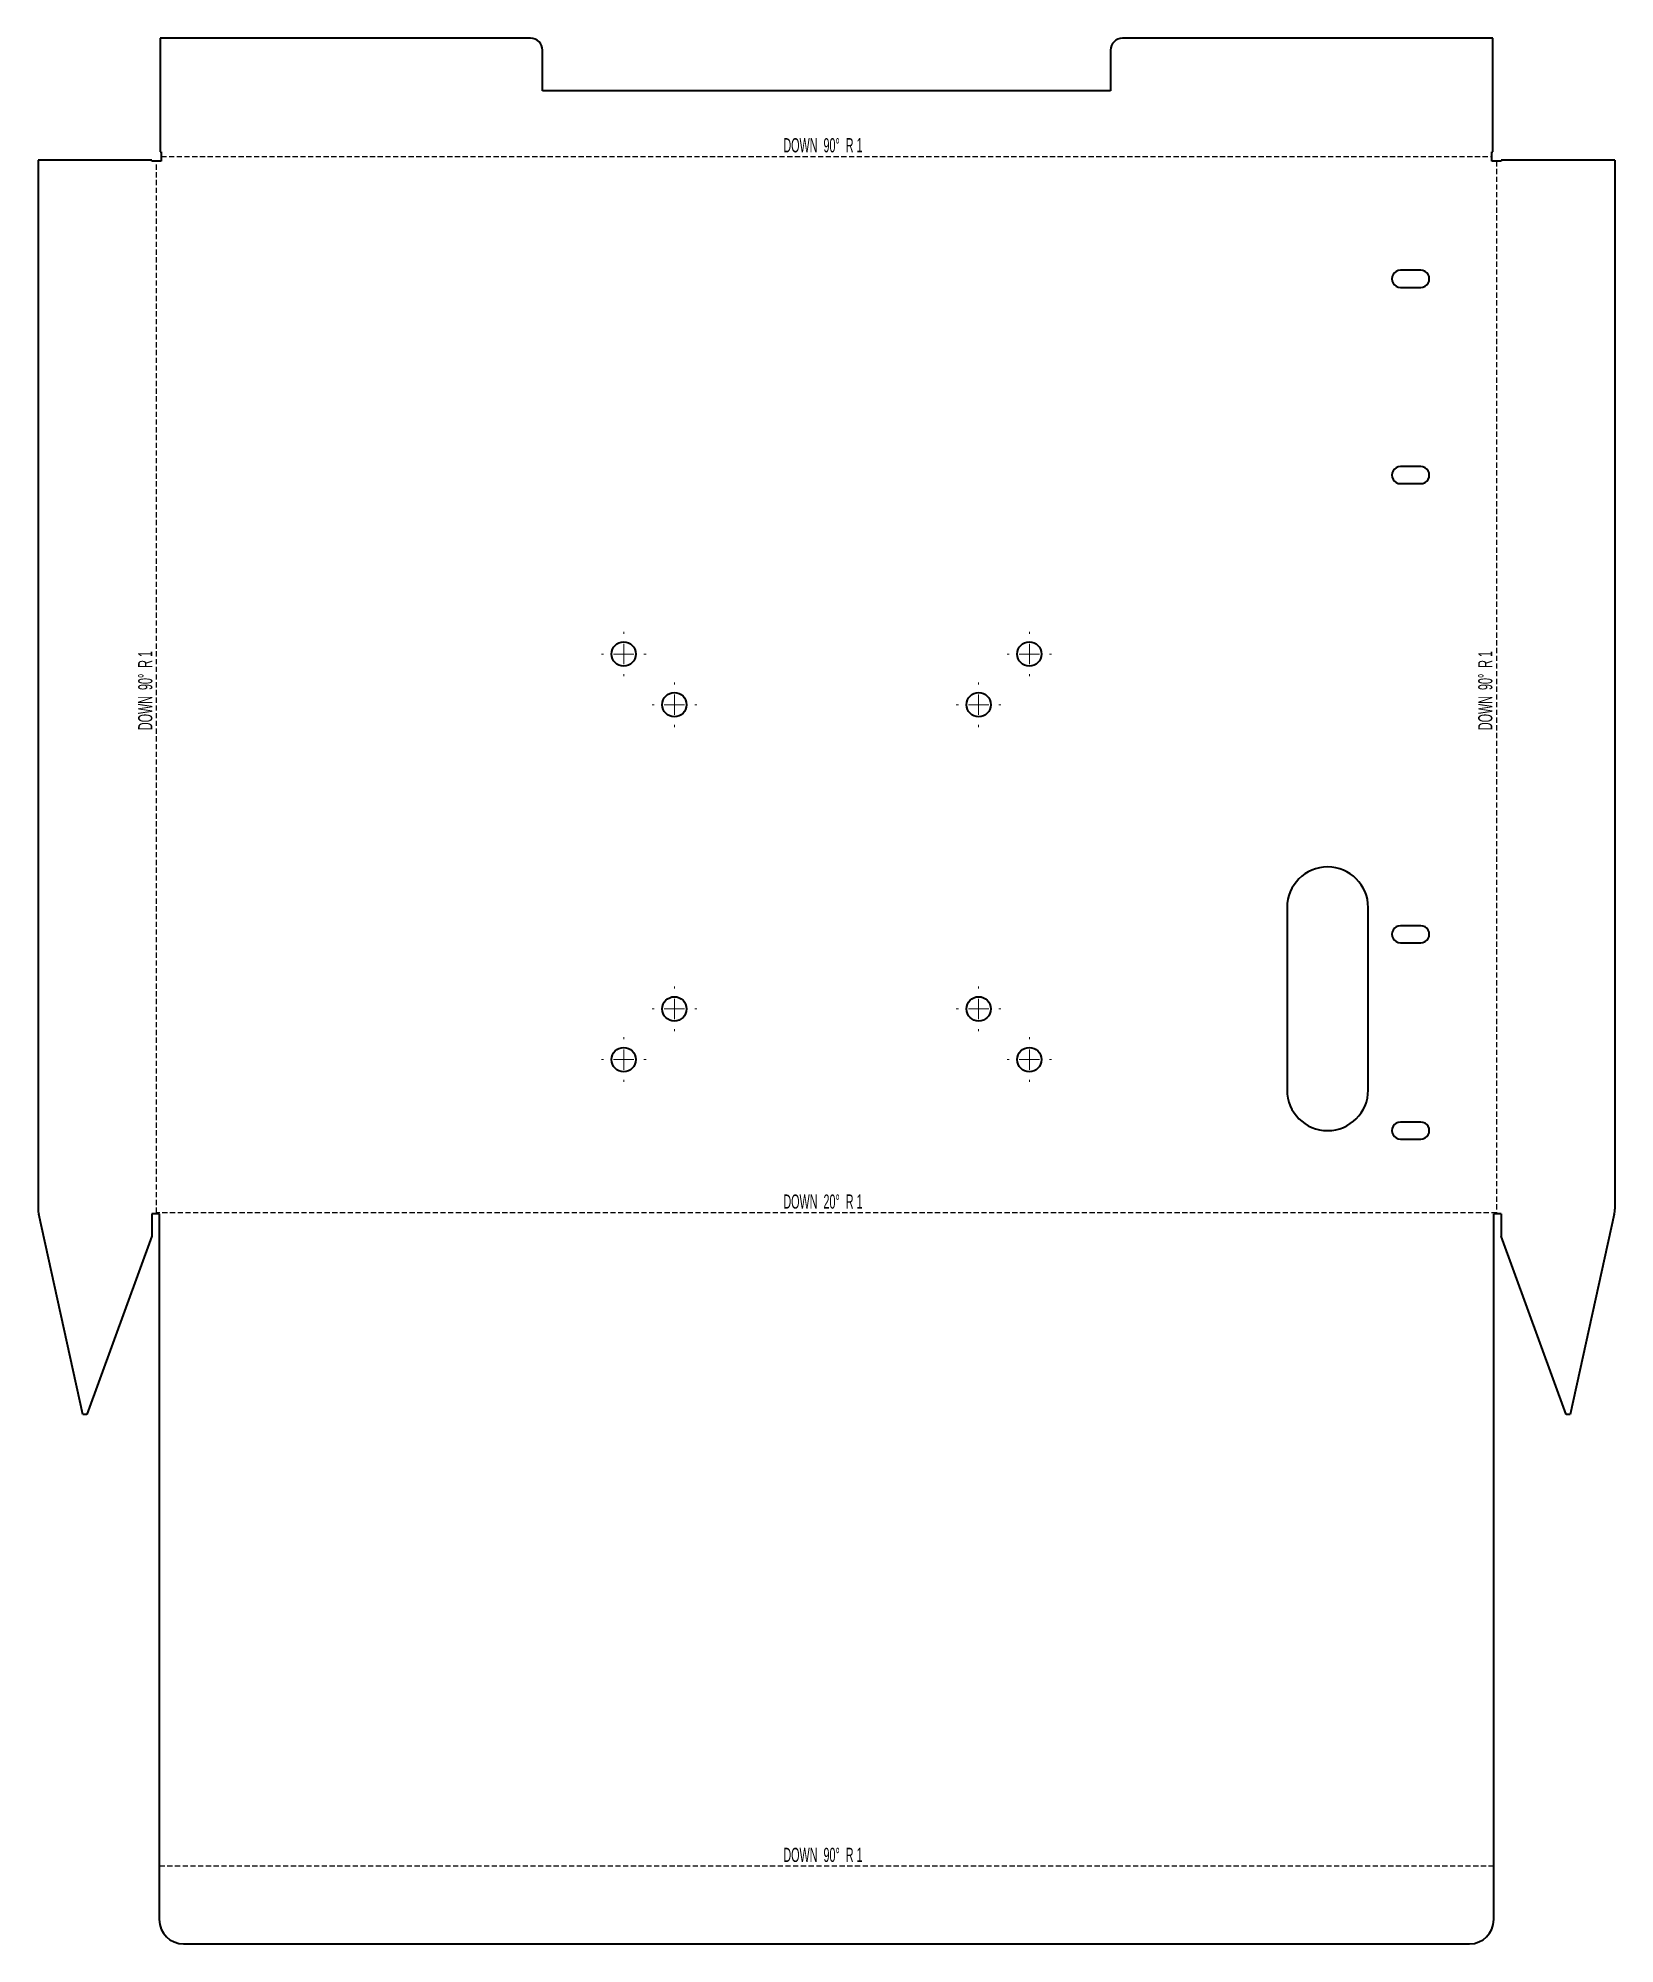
# Model space of a CAD drawing. Header units: millimetres. Extents: x -3359 to 1214, y -1370 to 795.
# Drawn here: x 825.3 to 1214, y 324.9 to 794.7 of the extents above; entities that cross this region are included whole.
import ezdxf

# ---------------------------------------------------------------- set-up
doc = ezdxf.new("R2010")
doc.units = ezdxf.units.MM
doc.linetypes.add('HIDDEN', pattern=[1.905, 1.27, -0.635])
doc.styles.add('SLDTEXTSTYLE0', font='TXT', dxfattribs={"width": 0.5675})

msp = doc.modelspace()

# ---------------------------------------------------------------- texts
at = {"color": 7, "linetype": 'Continuous', "lineweight": 0, "char_height": 3.5, "attachment_point": 2, "style": 'SLDTEXTSTYLE0'}
for s, insert in [('DOWN  90°  R 1', (1018.8, 770.08)), ('DOWN  20°  R 1', (1018.8, 509.64)), ('DOWN  90°  R 1', (1018.8, 348.56))]:
    msp.add_mtext(s, dxfattribs=dict(at, insert=insert))
at = {"color": 7, "linetype": 'Continuous', "lineweight": 0, "char_height": 3.5, "attachment_point": 2, "rotation": 90, "style": 'SLDTEXTSTYLE0'}
for insert in [(849.98, 633.88), (1180.33, 633.88)]:
    msp.add_mtext('DOWN  90°  R 1', dxfattribs=dict(at, insert=insert))

# ---------------------------------------------------------------- blocks, each defined once
blk = doc.blocks.new('SW_CENTERMARKSYMBOL_195')
at = {"color": 0, "linetype": 'Continuous', "lineweight": 18}
for p, q in [((0, 5), (0, 5.5)), ((-5, 0), (-5.5, 0)), ((0, 0), (-2.5, 0)), ((0, 0), (0, 2.5)), ((0, 0), (0, -2.5)), ((0, 0), (2.5, 0)), ((5, 0), (5.5, 0)), ((0, -5), (0, -5.5))]:
    blk.add_line(p, q, dxfattribs=at)
blk = doc.blocks.new('SW_CENTERMARKSYMBOL_196')
at = {"color": 0, "linetype": 'Continuous', "lineweight": 18}
for p, q in [((0, 5), (0, 5.5)), ((-5, 0), (-5.5, 0)), ((0, 0), (-2.5, 0)), ((0, 0), (0, 2.5)), ((0, 0), (0, -2.5)), ((0, 0), (2.5, 0)), ((5, 0), (5.5, 0)), ((0, -5), (0, -5.5))]:
    blk.add_line(p, q, dxfattribs=at)
blk = doc.blocks.new('SW_CENTERMARKSYMBOL_197')
at = {"color": 0, "linetype": 'Continuous', "lineweight": 18}
for p, q in [((0, 5), (0, 5.5)), ((-5, 0), (-5.5, 0)), ((0, 0), (-2.5, 0)), ((0, 0), (0, 2.5)), ((0, 0), (0, -2.5)), ((0, 0), (2.5, 0)), ((5, 0), (5.5, 0)), ((0, -5), (0, -5.5))]:
    blk.add_line(p, q, dxfattribs=at)
blk = doc.blocks.new('SW_CENTERMARKSYMBOL_198')
at = {"color": 0, "linetype": 'Continuous', "lineweight": 18}
for p, q in [((0, 5), (0, 5.5)), ((-5, 0), (-5.5, 0)), ((0, 0), (-2.5, 0)), ((0, 0), (0, 2.5)), ((0, 0), (0, -2.5)), ((0, 0), (2.5, 0)), ((5, 0), (5.5, 0)), ((0, -5), (0, -5.5))]:
    blk.add_line(p, q, dxfattribs=at)
blk = doc.blocks.new('SW_CENTERMARKSYMBOL_199')
at = {"color": 0, "linetype": 'Continuous', "lineweight": 18}
for p, q in [((0, 5), (0, 5.5)), ((-5, 0), (-5.5, 0)), ((0, 0), (-2.5, 0)), ((0, 0), (0, 2.5)), ((0, 0), (0, -2.5)), ((0, 0), (2.5, 0)), ((5, 0), (5.5, 0)), ((0, -5), (0, -5.5))]:
    blk.add_line(p, q, dxfattribs=at)
blk = doc.blocks.new('SW_CENTERMARKSYMBOL_200')
at = {"color": 0, "linetype": 'Continuous', "lineweight": 18}
for p, q in [((0, 5), (0, 5.5)), ((-5, 0), (-5.5, 0)), ((0, 0), (-2.5, 0)), ((0, 0), (0, 2.5)), ((0, 0), (0, -2.5)), ((0, 0), (2.5, 0)), ((5, 0), (5.5, 0)), ((0, -5), (0, -5.5))]:
    blk.add_line(p, q, dxfattribs=at)
blk = doc.blocks.new('SW_CENTERMARKSYMBOL_201')
at = {"color": 0, "linetype": 'Continuous', "lineweight": 18}
for p, q in [((0, 5), (0, 5.5)), ((-5, 0), (-5.5, 0)), ((0, 0), (-2.5, 0)), ((0, 0), (0, 2.5)), ((0, 0), (0, -2.5)), ((0, 0), (2.5, 0)), ((5, 0), (5.5, 0)), ((0, -5), (0, -5.5))]:
    blk.add_line(p, q, dxfattribs=at)
blk = doc.blocks.new('SW_CENTERMARKSYMBOL_202')
at = {"color": 0, "linetype": 'Continuous', "lineweight": 18}
for p, q in [((0, 5), (0, 5.5)), ((-5, 0), (-5.5, 0)), ((0, 0), (-2.5, 0)), ((0, 0), (0, 2.5)), ((0, 0), (0, -2.5)), ((0, 0), (2.5, 0)), ((5, 0), (5.5, 0)), ((0, -5), (0, -5.5))]:
    blk.add_line(p, q, dxfattribs=at)

# ---------------------------------------------------------------- linework, layer by layer
at = {"color": 7, "linetype": 'Continuous', "lineweight": 35}
for p, q in [((855.38, 794.74), (855.38, 766.74)), ((946.68, 794.74), (855.38, 794.74)), ((1183.97, 794.74), (1092.68, 794.74)), ((1183.97, 766.74), (1183.97, 794.74)), ((949.68, 781.74), (949.68, 791.74)), ((1089.68, 791.74), (1089.68, 781.74)), ((1089.68, 781.74), (949.68, 781.74)), ((855.38, 766.74), (855.68, 766.74)), ((855.68, 766.74), (855.68, 764.39)), ((1183.68, 766.74), (1183.97, 766.74)), ((1183.68, 764.39), (1183.68, 766.74)), ((825.32, 764.68), (825.32, 506.04)), ((853.32, 764.68), (825.32, 764.68)), ((853.32, 764.39), (853.32, 764.68)), ((855.68, 764.39), (853.32, 764.39)), ((1186.03, 764.39), (1183.68, 764.39)), ((1186.03, 764.68), (1186.03, 764.39)), ((1214.03, 764.68), (1186.03, 764.68)), ((1214.03, 764.68), (1214.03, 506.04)), ((1166.17, 737.49), (1161.18, 737.49)), ((1161.18, 733.29), (1166.17, 733.29)), ((1166.18, 689.09), (1161.18, 689.09)), ((1161.18, 684.89), (1166.17, 684.89)), ((1133.22, 580.39), (1133.22, 535.39)), ((1153.22, 535.39), (1153.22, 580.39)), ((1166.17, 575.89), (1161.18, 575.89)), ((1161.18, 571.69), (1166.17, 571.69)), ((1166.18, 527.49), (1161.18, 527.49)), ((1161.18, 523.29), (1166.17, 523.29)), ((836.32, 455.39), (825.46, 504.75)), ((855.18, 504.86), (853.32, 504.86)), ((853.32, 504.86), (853.32, 499.39)), ((855.18, 504.86), (855.18, 330.86)), ((1186.03, 504.86), (1184.18, 504.86)), ((1184.18, 330.86), (1184.18, 504.86)), ((1186.03, 504.86), (1186.03, 499.39)), ((1213.89, 504.75), (1203.03, 455.39)), ((853.32, 499.39), (837.32, 455.39)), ((1202.03, 455.39), (1186.03, 499.39)), ((837.32, 455.39), (836.32, 455.39)), ((1203.03, 455.39), (1202.03, 455.39)), ((861.18, 324.86), (1178.18, 324.86))]:
    msp.add_line(p, q, dxfattribs=at)
at = {"color": 7, "linetype": 'HIDDEN'}
for p, q in [((854.5, 505.13), (854.5, 764.39)), ((855.68, 765.57), (1183.68, 765.57)), ((1184.85, 764.39), (1184.85, 505.13)), ((1184.85, 505.13), (854.5, 505.13)), ((1184.18, 344.04), (855.18, 344.04))]:
    msp.add_line(p, q, dxfattribs=at)
at = {"color": 7, "linetype": 'Continuous', "lineweight": 35}
for centre in [(969.68, 642.89), (1069.68, 642.89), (982.18, 630.39), (1057.18, 630.39), (982.18, 555.39), (1057.18, 555.39), (969.68, 542.89), (1069.68, 542.89)]:
    msp.add_circle(centre, 3, dxfattribs=at)
for centre, radius, start, end in [((946.68, 791.74), 3, 0, 90), ((1092.68, 791.74), 3, 90, 180), ((1161.18, 735.39), 2.1, 89.9916, 270.0075), ((1166.18, 735.39), 2.1, 269.9924, 90.0086), ((1161.18, 686.99), 2.1, 90, 270.0093), ((1166.18, 686.99), 2.1, 269.9905, 90.0001), ((1143.22, 580.39), 10, 0, 180), ((1161.18, 573.79), 2.1, 89.9916, 270.0075), ((1166.18, 573.79), 2.1, 269.9924, 90.0086), ((1143.22, 535.39), 10, 180, 0), ((1161.18, 525.39), 2.1, 90, 270.0093), ((1166.18, 525.39), 2.1, 269.9905, 90.0001), ((831.32, 506.04), 6, 180, 192.4074), ((1208.03, 506.04), 6, 347.5926, 0), ((861.18, 330.86), 6, 180, 270), ((1178.18, 330.86), 6, 270, 0)]:
    msp.add_arc(centre, radius, start, end, dxfattribs=at)

# ---------------------------------------------------------------- block references
at = {"color": 7, "linetype": 'Continuous', "lineweight": 18}
for name, p in [('SW_CENTERMARKSYMBOL_195', (969.68, 642.89)), ('SW_CENTERMARKSYMBOL_201', (1069.68, 642.89)), ('SW_CENTERMARKSYMBOL_196', (982.18, 630.39)), ('SW_CENTERMARKSYMBOL_197', (1057.18, 630.39)), ('SW_CENTERMARKSYMBOL_199', (982.18, 555.39)), ('SW_CENTERMARKSYMBOL_198', (1057.18, 555.39)), ('SW_CENTERMARKSYMBOL_202', (969.68, 542.89)), ('SW_CENTERMARKSYMBOL_200', (1069.68, 542.89))]:
    msp.add_blockref(name, p, dxfattribs=at)

msp.set_redraw_order([(e.dxf.handle, doc.entitydb.next_handle()) for e in msp.query("TEXT MTEXT ATTDEF DIMENSION ARC_DIMENSION")])  # texts and dimensions are drawn at this point

doc.saveas('drawing.dxf')
